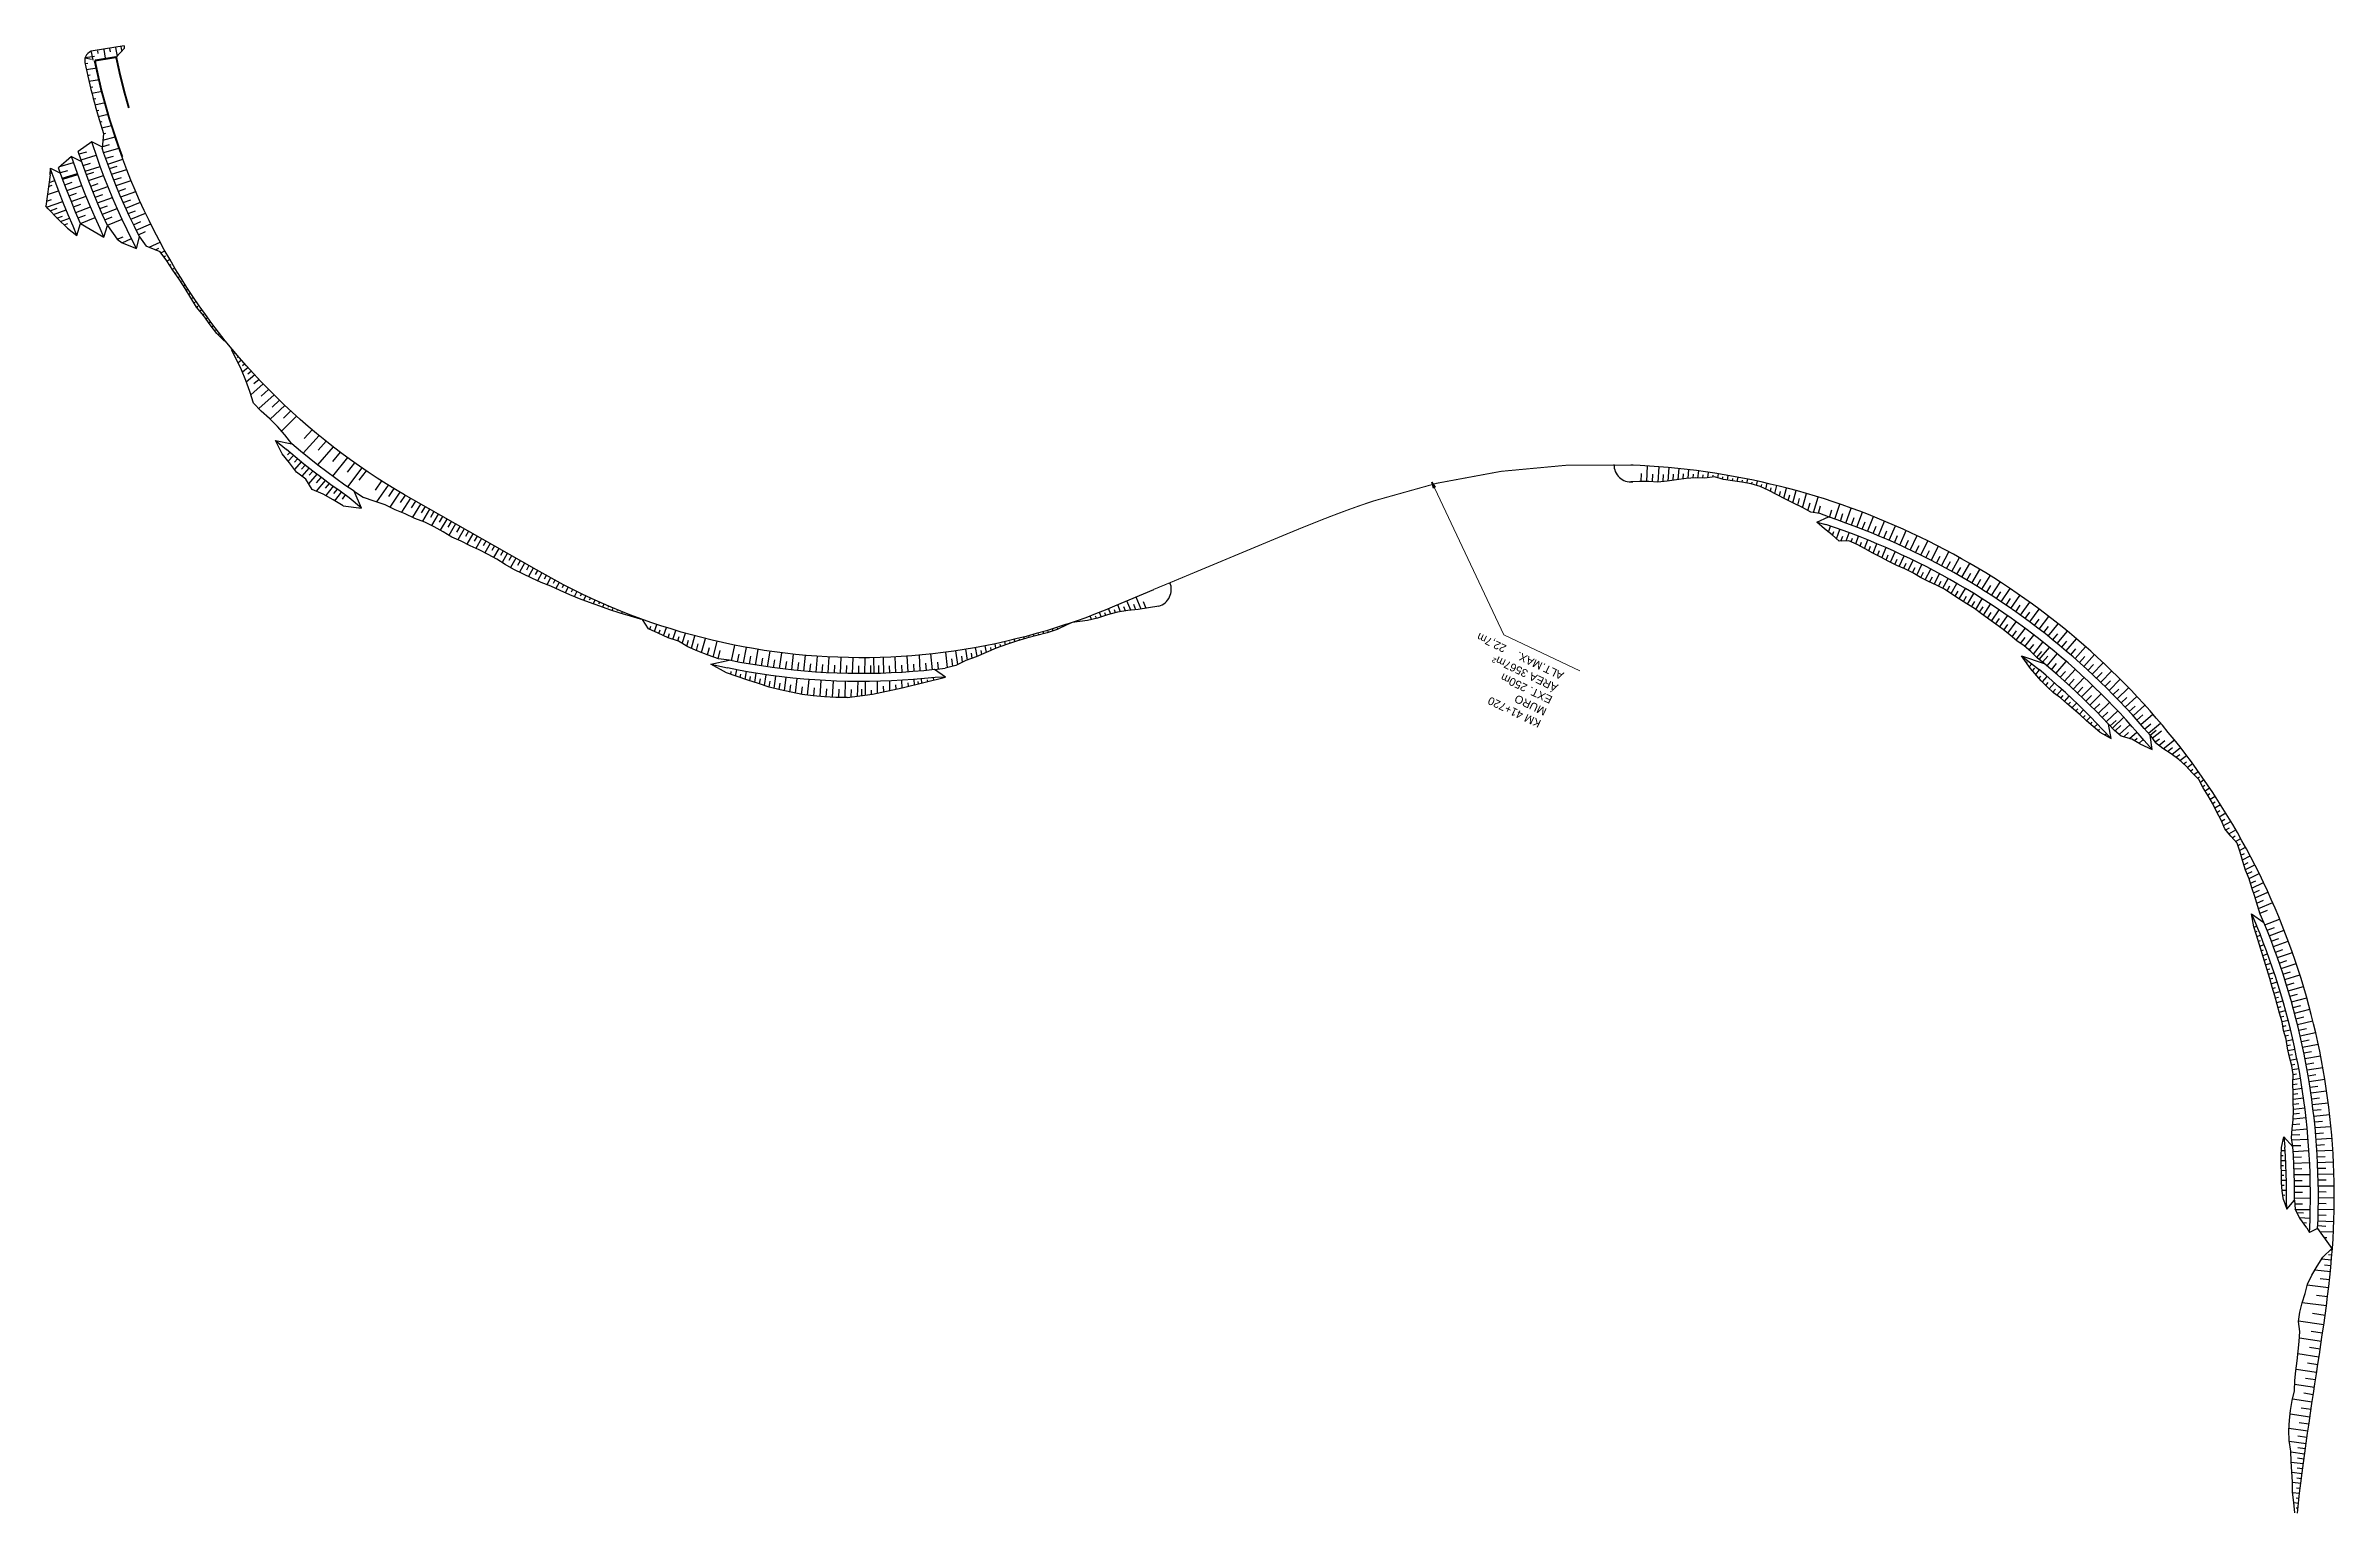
# Model space of a CAD drawing. Header units: metres. Extents: x 288738 to 324331, y 7399322 to 7465117.
# Drawn here: x 319504 to 320657, y 7425651 to 7426390 of the extents above; entities that cross this region are included whole.
import ezdxf

# ---------------------------------------------------------------- set-up
doc = ezdxf.new("R2010")
doc.units = ezdxf.units.M
doc.header["$LTSCALE"] = 10
for name, color, linetype in [('F-HZ-ATERRO-TALUDE', 110, 'Continuous'), ('F-HZ-MUROS', 210, 'Continuous'), ('F-HZ-PIANO-CORTE', 10, 'Continuous'), ('F-HZ-TALUDE', 2, 'Continuous'), ('U-HZ-CORREDOR', 1, 'Continuous')]:
    doc.layers.add(name, color=color, linetype=linetype)
doc.layers.add('U-HZ-MURO PROJETADO', color=130, linetype='Continuous', lineweight=0)
doc.layers.add('U-HZ-TEXTO-MUROS', color=2, linetype='Continuous', lineweight=0)
doc.styles.add('ARIAL', font='arial.ttf')
doc.styles.add('DIM', font='arial.ttf', dxfattribs={"width": 0.8})
doc.dimstyles.new('U-1_2000', dxfattribs={"dimscale": 2, "dimtxt": 1.5, "dimasz": 0.75, "dimexe": 0.75, "dimexo": 0.75, "dimgap": 0.25, "dimtad": 1, "dimzin": 4, "dimtxsty": 'DIM', "dimblk": 'ARCHTICK', "dimcen": 0.7, "dimdle": 0.75, "dimclrd": 256, "dimclre": 256, "dimclrt": 256, "dimaunit": 1, "dimadec": 3, "dimazin": 2, "dimtfac": 1, "dimtofl": 0, "dimtmove": 0, "dimatfit": 3, "dimldrblk": 'CLOSEDBLANK', "dimfxl": 0, "dimtolj": 1, "dimtzin": 0, "dimlwd": -1, "dimlwe": -1, "dimarcsym": 0})

msp = doc.modelspace()

# ---------------------------------------------------------------- texts
at = {"layer": 'U-HZ-TEXTO-MUROS', "linetype": 'Continuous', "lineweight": -3, "insert": (320269.154, 7426074.847), "char_height": 4, "width": 48.55935, "attachment_point": 7, "rotation": 154.635722, "style": 'ARIAL'}
msp.add_mtext('KM 41+720\\PMURO \\PEXT. 250m\\PÁREA 3567m²\\PALT.MAX.^I22,7m', dxfattribs=at)

# ---------------------------------------------------------------- blocks, each defined once
blk = doc.blocks.new('_ArchTick')
at = {"color": 0, "linetype": 'ByBlock', "const_width": 0.15}
blk.add_lwpolyline([(-0.5, -0.5), (0.5, 0.5)], dxfattribs=at)

# ---------------------------------------------------------------- linework, layer by layer
at = {"layer": 'F-HZ-ATERRO-TALUDE', "linetype": 'Continuous', "lineweight": -3}
for p, q in [((319599.035, 7426235.592), (319598.237, 7426234.987)), ((319600.648, 7426233.682), (319600.019, 7426233.197)), ((319602.283, 7426231.791), (319600.517, 7426230.409)), ((319605.59, 7426228.04), (319602.691, 7426225.7)), ((319603.928, 7426229.909), (319602.783, 7426228.998)), ((319608.953, 7426224.341), (319604.657, 7426220.76)), ((319607.266, 7426226.186), (319605.474, 7426224.715)), ((319613.238, 7426219.796), (319606.945, 7426214.341)), ((319611.086, 7426222.059), (319608.458, 7426219.825)), ((319618.663, 7426214.282), (319611.033, 7426207.341)), ((319615.928, 7426217.016), (319612.093, 7426213.611)), ((319621.379, 7426211.617), (319617.63, 7426208.125)), ((319624.122, 7426208.979), (319616.778, 7426201.975)), ((319630.033, 7426203.525), (319622.46, 7426195.933)), ((319627.06, 7426206.233), (319623.36, 7426202.615)), ((319641.384, 7426193.755), (319633.315, 7426184.874)), ((319637.927, 7426196.636), (319633.831, 7426192.252)), ((319644.878, 7426190.92), (319640.906, 7426186.423)), ((319626.568, 7426185.316), (319625.389, 7426184.058)), ((319628.475, 7426183.698), (319625.818, 7426180.823)), ((319630.397, 7426182.1), (319628.897, 7426180.452)), ((319632.33, 7426180.515), (319628.957, 7426176.754)), ((319634.271, 7426178.94), (319632.464, 7426176.894)), ((319636.231, 7426177.387), (319632.656, 7426173.279)), ((319648.412, 7426188.134), (319640.595, 7426179.029)), ((319655.603, 7426182.723), (319648.045, 7426173.403)), ((319651.99, 7426185.405), (319648.145, 7426180.798)), ((319659.252, 7426180.09), (319655.539, 7426175.377)), ((319662.935, 7426177.505), (319655.642, 7426167.976)), ((319640.176, 7426174.316), (319636.074, 7426169.459)), ((319638.191, 7426175.836), (319636.416, 7426173.765)), ((319642.252, 7426172.727), (319639.916, 7426169.918)), ((319644.349, 7426171.166), (319639.935, 7426165.771)), ((319646.359, 7426169.68), (319644.37, 7426167.212)), ((319648.383, 7426168.213), (319644.697, 7426163.569)), ((319650.418, 7426166.76), (319648.664, 7426164.516)), ((319664.997, 7426176.092), (319661.388, 7426171.299)), ((319672.853, 7426170.922), (319669.584, 7426166.306)), ((319676.135, 7426168.851), (319670.257, 7426160.33)), ((319679.042, 7426167.065), (319676.378, 7426163.114)), ((319652.46, 7426165.318), (319649.118, 7426160.976)), ((319654.518, 7426163.899), (319652.919, 7426161.789)), ((319681.971, 7426165.314), (319676.958, 7426157.721)), ((319684.668, 7426163.722), (319682.271, 7426160.023)), ((319687.387, 7426162.168), (319682.902, 7426155.122)), ((319689.926, 7426160.72), (319687.801, 7426157.331)), ((319692.467, 7426159.276), (319688.37, 7426152.647)), ((319694.755, 7426157.976), (319692.808, 7426154.787)), ((319697.043, 7426156.676), (319693.416, 7426150.669)), ((319699.217, 7426155.442), (319697.487, 7426152.547)), ((319701.391, 7426154.207), (319698.004, 7426148.491)), ((319703.564, 7426152.972), (319701.896, 7426150.133)), ((319705.738, 7426151.737), (319702.417, 7426146.043)), ((319707.92, 7426150.498), (319706.26, 7426147.634)), ((319710.101, 7426149.258), (319706.761, 7426143.461)), ((319712.275, 7426148.023), (319710.623, 7426145.142)), ((319714.449, 7426146.788), (319711.307, 7426141.29)), ((319716.622, 7426145.554), (319715.117, 7426142.912)), ((319718.796, 7426144.319), (319715.843, 7426139.125)), ((319720.97, 7426143.084), (319719.525, 7426140.541)), ((319723.143, 7426141.849), (319720.342, 7426136.917)), ((319725.317, 7426140.614), (319723.957, 7426138.219)), ((319727.491, 7426139.379), (319724.832, 7426134.699)), ((319729.665, 7426138.144), (319728.361, 7426135.849)), ((319731.838, 7426136.909), (319729.254, 7426132.36)), ((319734.012, 7426135.675), (319732.723, 7426133.405)), ((319736.186, 7426134.44), (319733.567, 7426129.83)), ((319738.36, 7426133.205), (319737.031, 7426130.866)), ((319740.533, 7426131.97), (319737.842, 7426127.233)), ((319742.707, 7426130.735), (319741.36, 7426128.362)), ((319744.881, 7426129.5), (319742.266, 7426124.886)), ((319747.054, 7426128.265), (319745.791, 7426126.03)), ((319749.228, 7426127.03), (319746.813, 7426122.742)), ((319751.402, 7426125.796), (319750.25, 7426123.741)), ((319753.577, 7426124.562), (319751.38, 7426120.623)), ((319755.754, 7426123.333), (319754.715, 7426121.457)), ((319757.942, 7426122.125), (319756.031, 7426118.649)), ((319760.133, 7426120.922), (319759.257, 7426119.314)), ((319762.341, 7426119.749), (319760.684, 7426116.681)), ((319764.55, 7426118.577), (319763.768, 7426117.116)), ((319766.776, 7426117.44), (319765.271, 7426114.593)), ((319769.002, 7426116.302), (319768.279, 7426114.917)), ((319771.246, 7426115.199), (319769.906, 7426112.6)), ((319773.49, 7426114.098), (319772.875, 7426112.887)), ((319775.749, 7426113.027), (319774.627, 7426110.785)), ((319778.011, 7426111.962), (319777.503, 7426110.931)), ((319780.285, 7426110.925), (319779.371, 7426109.035)), ((319782.564, 7426109.897), (319782.156, 7426109.038)), ((319784.853, 7426108.892), (319784.124, 7426107.325)), ((319787.149, 7426107.902), (319786.823, 7426107.187)), ((319789.452, 7426106.929), (319788.879, 7426105.646)), ((319791.763, 7426105.977), (319791.518, 7426105.416)), ((319794.08, 7426105.036), (319793.675, 7426104.092)), ((319796.407, 7426104.123), (319796.254, 7426103.758)), ((319798.736, 7426103.215), (319798.521, 7426102.69)), ((319801.078, 7426102.34), (319801.002, 7426102.151)), ((320654.712, 7425772.499), (320646.938, 7425773.332)), ((320655.26, 7425778.337), (320650.262, 7425778.818)), ((320654.998, 7425775.417), (320651.798, 7425775.743)), ((320655.467, 7425780.829), (320653.843, 7425780.977)), ((320655.661, 7425783.321), (320654.604, 7425783.412)), ((320653.832, 7425764.366), (320643.003, 7425765.671)), ((320654.288, 7425768.431), (320649.524, 7425768.974)), ((320652.702, 7425755.263), (320640.577, 7425756.872)), ((320652.056, 7425750.474), (320645.721, 7425751.348)), ((320653.283, 7425759.813), (320647.643, 7425760.529)), ((320651.385, 7425745.687), (320638.625, 7425747.504)), ((320650.172, 7425737.401), (320639.127, 7425739.038)), ((320650.784, 7425741.543), (320644.995, 7425742.386)), ((320648.972, 7425729.44), (320638.359, 7425731.048)), ((320649.575, 7425733.42), (320644.179, 7425734.23)), ((320646.652, 7425714.206), (320636.692, 7425715.721)), ((320647.789, 7425721.676), (320637.438, 7425723.255)), ((320647.22, 7425717.941), (320642.103, 7425718.721)), ((320648.382, 7425725.558), (320643.14, 7425726.356)), ((320645.521, 7425706.741), (320635.567, 7425708.239)), ((320646.086, 7425710.474), (320641.264, 7425711.204)), ((320643.359, 7425692.095), (320633.808, 7425693.471)), ((320644.405, 7425699.255), (320634.422, 7425700.73)), ((320643.878, 7425695.676), (320638.953, 7425696.395)), ((320644.961, 7425702.999), (320639.947, 7425703.747)), ((320642.455, 7425685.75), (320633.992, 7425686.936)), ((320641.738, 7425680.565), (320634.823, 7425681.508)), ((320642.095, 7425683.158), (320638.273, 7425683.686)), ((320642.905, 7425688.923), (320638.366, 7425689.568)), ((320641.072, 7425675.61), (320634.969, 7425676.416)), ((320640.427, 7425670.652), (320635.368, 7425671.297)), ((320640.748, 7425673.131), (320637.961, 7425673.493)), ((320641.404, 7425678.088), (320638.143, 7425678.526)), ((320639.805, 7425665.69), (320635.633, 7425666.202)), ((320639.209, 7425660.726), (320635.663, 7425661.141)), ((320638.925, 7425658.242), (320637.479, 7425658.407)), ((320639.506, 7425663.208), (320637.569, 7425663.44)), ((320640.115, 7425668.171), (320637.812, 7425668.459)), ((320638.641, 7425655.758), (320636.397, 7425656.008)), ((320638.372, 7425653.273), (320637.502, 7425653.367))]:
    msp.add_line(p, q, dxfattribs=at)
at = {"layer": 'F-HZ-MUROS', "const_width": 0.5}
msp.add_lwpolyline([(320061.881, 7426116.278, 0.00103874), (320067.602, 7426118.629, 0.00056338), (320071.317, 7426120.17, 0.00028169), (320078.711, 7426123.252), (320087.21, 7426126.8), (320117.91, 7426139.614, -0.00026144), (320125.281, 7426142.686, -0.00052287), (320128.949, 7426144.208, -0.00104568), (320135.061, 7426146.722, -0.001307), (320139.937, 7426148.701, -0.00182912), (320145.789, 7426151.033, -0.00208972), (320150.902, 7426153.024, -0.00260905), (320156.644, 7426155.199, -0.00286734), (320161.866, 7426157.111, -0.00337938), (320167.555, 7426159.114, -0.00363236), (320172.849, 7426160.895, -0.09024689), (320302.547, 7426178.911, -0.09024689)], format="xyb", dxfattribs=at)
at = {"layer": 'F-HZ-PIANO-CORTE'}
for p, q in [((319523.52, 7426384.315), (319528.227, 7426384.976)), ((319523.461, 7426381.231), (319524.831, 7426381.437)), ((319524.079, 7426378.246), (319529.389, 7426379.09)), ((319524.726, 7426375.266), (319526.054, 7426375.489)), ((319525.403, 7426372.293), (319530.658, 7426373.226)), ((319526.109, 7426369.327), (319527.391, 7426369.566)), ((319526.843, 7426366.368), (319532.035, 7426367.387)), ((319527.607, 7426363.416), (319528.839, 7426363.669)), ((319528.4, 7426360.472), (319533.519, 7426361.573)), ((319529.221, 7426357.536), (319530.395, 7426357.8)), ((319530.071, 7426354.609), (319535.11, 7426355.788)), ((319530.95, 7426351.69), (319532.059, 7426351.96)), ((319531.858, 7426348.78), (319536.806, 7426350.034)), ((319531.857, 7426339.29), (319535.706, 7426340.377)), ((319532.455, 7426342.633), (319538.609, 7426344.311)), ((319532.771, 7426345.874), (319533.829, 7426346.152)), ((319532.837, 7426336.378), (319540.516, 7426338.622)), ((319510.77, 7426329.324), (319517.662, 7426331.35)), ((319510.984, 7426326.264), (319514.812, 7426327.424)), ((319520.415, 7426335.711), (319524.264, 7426336.802)), ((319521.39, 7426332.799), (319529.067, 7426335.049)), ((319522.411, 7426329.904), (319526.24, 7426331.062)), ((319523.436, 7426327.01), (319531.072, 7426329.394)), ((319533.86, 7426333.481), (319537.689, 7426334.638)), ((319534.89, 7426330.586), (319542.527, 7426332.97)), ((319535.75, 7426328.295), (319539.56, 7426329.515)), ((319536.83, 7426325.418), (319544.426, 7426327.927)), ((319504.439, 7426315.168), (319510.097, 7426317.029)), ((319505.016, 7426319.359), (319506.93, 7426319.967)), ((319505.289, 7426321.345), (319508.162, 7426322.242)), ((319505.843, 7426325.959), (319506.759, 7426326.233)), ((319511.981, 7426323.434), (319519.617, 7426325.818)), ((319512.154, 7426322.968), (319519.787, 7426325.362)), ((319513.199, 7426320.156), (319517.006, 7426321.385)), ((319514.25, 7426317.346), (319521.843, 7426319.867)), ((319515.344, 7426314.552), (319519.129, 7426315.844)), ((319524.088, 7426325.264), (319527.899, 7426326.476)), ((319525.162, 7426322.388), (319532.764, 7426324.879)), ((319526.269, 7426319.525), (319530.059, 7426320.804)), ((319527.392, 7426316.667), (319534.949, 7426319.292)), ((319537.955, 7426322.559), (319541.742, 7426323.848)), ((319539.088, 7426319.703), (319546.638, 7426322.349)), ((319540.266, 7426316.865), (319544.028, 7426318.222)), ((319541.454, 7426314.031), (319548.954, 7426316.815)), ((319503.996, 7426311.943), (319506.496, 7426312.787)), ((319504.067, 7426308.882), (319512.172, 7426311.689)), ((319505.802, 7426307.046), (319509.407, 7426308.32)), ((319507.539, 7426305.213), (319513.874, 7426307.495)), ((319509.258, 7426303.398), (319511.995, 7426304.403)), ((319516.441, 7426311.76), (319523.99, 7426314.407)), ((319517.582, 7426308.986), (319521.345, 7426310.34)), ((319518.725, 7426306.212), (319526.229, 7426308.983)), ((319519.913, 7426303.458), (319523.654, 7426304.874)), ((319528.552, 7426313.825), (319532.319, 7426315.17)), ((319529.724, 7426310.987), (319537.234, 7426313.744)), ((319530.936, 7426308.166), (319534.679, 7426309.578)), ((319532.157, 7426305.349), (319539.617, 7426308.238)), ((319533.421, 7426302.551), (319537.138, 7426304.028)), ((319542.68, 7426311.214), (319546.418, 7426312.64)), ((319543.924, 7426308.404), (319551.372, 7426311.324)), ((319545.198, 7426305.608), (319548.909, 7426307.102)), ((319546.497, 7426302.823), (319553.89, 7426305.878)), ((319511.048, 7426301.653), (319515.605, 7426303.359)), ((319512.858, 7426299.929), (319514.672, 7426300.621)), ((319521.102, 7426300.703), (319528.559, 7426303.599)), ((319534.689, 7426299.755), (319542.098, 7426302.774)), ((319539.659, 7426292.666), (319542.679, 7426293.984)), ((319542.094, 7426290.963), (319546.812, 7426293.063)), ((319547.819, 7426300.049), (319551.502, 7426301.61)), ((319549.172, 7426297.29), (319556.508, 7426300.48)), ((319550.313, 7426294.997), (319553.969, 7426296.62)), ((319555.762, 7426288.68), (319561.254, 7426291.277)), ((319558.912, 7426287.375), (319560.679, 7426288.227)), ((319561.647, 7426285.904), (319563.649, 7426286.888)), ((319563.195, 7426283.867), (319564.037, 7426284.289)), ((319564.736, 7426281.833), (319566.11, 7426282.535)), ((319566.103, 7426279.717), (319566.74, 7426280.048)), ((319567.469, 7426277.602), (319568.644, 7426278.225)), ((319568.847, 7426275.497), (319569.394, 7426275.792)), ((319570.228, 7426273.396), (319571.244, 7426273.954)), ((319571.61, 7426271.298), (319572.09, 7426271.566)), ((319572.994, 7426269.202), (319573.908, 7426269.723)), ((319574.358, 7426267.097), (319574.81, 7426267.359)), ((319575.693, 7426264.976), (319576.637, 7426265.534)), ((319577.019, 7426262.849), (319577.518, 7426263.15)), ((319578.302, 7426260.697), (319579.429, 7426261.386)), ((319579.586, 7426258.542), (319580.213, 7426258.932)), ((319581.204, 7426256.598), (319582.284, 7426257.282)), ((319582.835, 7426254.666), (319583.282, 7426254.954)), ((319584.323, 7426252.647), (319585.201, 7426253.221)), ((319585.765, 7426250.596), (319586.223, 7426250.901)), ((319587.251, 7426248.577), (319588.179, 7426249.205)), ((319588.774, 7426246.583), (319589.234, 7426246.899)), ((319590.395, 7426244.659), (319591.219, 7426245.235)), ((319592.202, 7426242.871), (319592.484, 7426243.071)), ((320310.32, 7426170.633), (320310.714, 7426178.492)), ((320315.985, 7426170.382), (320316.496, 7426178.093)), ((320321.061, 7426170.834), (320321.61, 7426177.657)), ((320326.062, 7426171.608), (320326.586, 7426177.165)), ((320307.432, 7426170.669), (320307.6, 7426174.666)), ((320313.153, 7426170.523), (320313.379, 7426174.411)), ((320318.519, 7426170.591), (320318.786, 7426174.234)), ((320323.557, 7426171.223), (320323.828, 7426174.319)), ((320328.574, 7426171.984), (320328.823, 7426174.438)), ((320331.083, 7426172.252), (320331.555, 7426176.606)), ((320333.582, 7426172.358), (320333.809, 7426174.329)), ((320336.077, 7426172.397), (320336.515, 7426175.98)), ((320338.569, 7426172.37), (320338.781, 7426174.006)), ((320341.093, 7426172.546), (320341.467, 7426175.286)), ((320343.643, 7426172.85), (320343.791, 7426173.884)), ((320346.095, 7426172.442), (320346.409, 7426174.526)), ((320348.504, 7426171.762), (320348.69, 7426172.944)), ((320350.951, 7426171.335), (320351.34, 7426173.699)), ((320353.406, 7426170.96), (320353.604, 7426172.114)), ((320355.867, 7426170.614), (320356.259, 7426172.806)), ((320358.33, 7426170.266), (320358.523, 7426171.303)), ((320360.784, 7426169.865), (320361.166, 7426171.846)), ((320363.229, 7426169.413), (320363.422, 7426170.38)), ((320365.617, 7426168.688), (320366.059, 7426170.82)), ((320367.983, 7426167.868), (320368.242, 7426169.076)), ((320370.286, 7426166.787), (320370.939, 7426169.728)), ((320372.576, 7426165.682), (320372.975, 7426167.42)), ((320374.849, 7426164.535), (320375.803, 7426168.569)), ((320377.108, 7426163.369), (320377.668, 7426165.667)), ((320379.354, 7426162.181), (320380.65, 7426167.346)), ((320383.861, 7426159.961), (320385.481, 7426166.057)), ((320381.606, 7426161.051), (320382.337, 7426163.879)), ((320386.342, 7426158.708), (320387.246, 7426162.009)), ((320388.809, 7426157.44), (320390.817, 7426164.553)), ((320391.492, 7426155.992), (320392.613, 7426159.839)), ((320394.31, 7426155.031), (320396.644, 7426162.801)), ((320396.759, 7426154.682), (320397.895, 7426158.37)), ((320402.296, 7426152.586), (320403.537, 7426156.389)), ((320405.074, 7426151.642), (320407.619, 7426159.226)), ((320407.844, 7426150.677), (320409.148, 7426154.458)), ((320410.609, 7426149.696), (320413.28, 7426157.237)), ((320416.108, 7426147.651), (320418.903, 7426155.146)), ((320401.885, 7426145.149), (320402.887, 7426148.161)), ((320403.944, 7426143.51), (320404.598, 7426145.431)), ((320405.938, 7426141.722), (320407.609, 7426146.517)), ((320408.143, 7426140.569), (320409.052, 7426143.121)), ((320410.808, 7426140.695), (320412.307, 7426144.807)), ((320413.361, 7426148.682), (320414.728, 7426152.441)), ((320415.549, 7426139.272), (320416.982, 7426143.032)), ((320418.847, 7426146.601), (320420.276, 7426150.337)), ((320421.575, 7426145.52), (320424.494, 7426152.968)), ((320424.296, 7426144.425), (320425.786, 7426148.137)), ((320427.007, 7426143.305), (320430.05, 7426150.704)), ((320429.708, 7426142.16), (320431.26, 7426145.847)), ((320432.403, 7426141), (320435.568, 7426148.348)), ((320435.085, 7426139.812), (320436.698, 7426143.472)), ((320437.758, 7426138.603), (320441.044, 7426145.897)), ((320443.075, 7426136.123), (320446.482, 7426143.361)), ((320413.281, 7426140.26), (320413.964, 7426142.094)), ((320417.761, 7426138.14), (320418.535, 7426140.129)), ((320419.942, 7426136.943), (320421.631, 7426141.193)), ((320422.115, 7426135.735), (320423.029, 7426137.989)), ((320424.284, 7426134.529), (320426.254, 7426139.288)), ((320426.48, 7426133.398), (320427.516, 7426135.851)), ((320428.669, 7426132.257), (320430.848, 7426137.314)), ((320430.836, 7426131.073), (320431.985, 7426133.687)), ((320433.018, 7426129.927), (320435.414, 7426135.277)), ((320435.226, 7426128.845), (320436.456, 7426131.54)), ((320437.472, 7426127.848), (320439.951, 7426133.177)), ((320440.424, 7426137.38), (320442.097, 7426141.013)), ((320441.972, 7426125.862), (320444.459, 7426131.014)), ((320445.718, 7426134.851), (320447.452, 7426138.456)), ((320448.353, 7426133.56), (320451.879, 7426140.741)), ((320450.972, 7426132.24), (320452.765, 7426135.816)), ((320453.585, 7426130.906), (320457.23, 7426138.027)), ((320456.186, 7426129.549), (320458.038, 7426133.094)), ((320458.773, 7426128.167), (320462.536, 7426135.227)), ((320463.918, 7426125.348), (320467.798, 7426132.344)), ((320439.752, 7426126.919), (320440.981, 7426129.512)), ((320444.169, 7426124.757), (320445.437, 7426127.336)), ((320446.281, 7426123.484), (320448.936, 7426128.788)), ((320448.388, 7426122.206), (320449.777, 7426124.931)), ((320450.577, 7426121.09), (320453.382, 7426126.5)), ((320452.778, 7426119.998), (320454.186, 7426122.667)), ((320455.019, 7426118.979), (320457.796, 7426124.151)), ((320457.247, 7426117.929), (320458.618, 7426120.441)), ((320459.454, 7426116.84), (320462.176, 7426121.74)), ((320461.354, 7426126.772), (320463.264, 7426130.286)), ((320463.6, 7426114.18), (320466.523, 7426119.269)), ((320466.473, 7426123.905), (320468.442, 7426127.387)), ((320469.019, 7426122.449), (320473.015, 7426129.38)), ((320471.547, 7426120.96), (320473.573, 7426124.409)), ((320474.066, 7426119.457), (320478.176, 7426126.321)), ((320476.575, 7426117.936), (320478.658, 7426121.351)), ((320479.066, 7426116.388), (320483.289, 7426123.182)), ((320484.018, 7426113.241), (320488.353, 7426119.964)), ((320045.155, 7426105.027), (320043.742, 7426108.547)), ((320050.261, 7426105.808), (320048.356, 7426110.473)), ((320052.877, 7426106.05), (320051.77, 7426108.743)), ((320055.475, 7426106.339), (320052.971, 7426112.399)), ((320058.056, 7426106.667), (320056.667, 7426110.014)), ((320461.562, 7426115.569), (320462.957, 7426118.04)), ((320465.646, 7426112.809), (320467.163, 7426115.408)), ((320467.693, 7426111.445), (320470.834, 7426116.737)), ((320469.79, 7426110.166), (320471.382, 7426112.804)), ((320471.887, 7426108.887), (320475.108, 7426114.143)), ((320473.961, 7426107.572), (320475.595, 7426110.196)), ((320476.006, 7426106.211), (320479.345, 7426111.488)), ((320479.961, 7426103.288), (320483.544, 7426108.774)), ((320481.549, 7426114.826), (320483.689, 7426118.205)), ((320486.472, 7426111.634), (320488.668, 7426114.977)), ((320488.917, 7426110.013), (320493.364, 7426116.664)), ((320491.345, 7426108.366), (320493.595, 7426111.673)), ((320493.76, 7426106.701), (320498.316, 7426113.277)), ((320496.166, 7426105.023), (320498.471, 7426108.292)), ((320498.551, 7426103.315), (320503.215, 7426109.814)), ((319807.959, 7426096.088), (319808.576, 7426097.759)), ((319810.275, 7426095.059), (319811.561, 7426098.632)), ((319814.895, 7426092.934), (319816.315, 7426097.083)), ((320011.243, 7426095.39), (320010.921, 7426096.436)), ((320013.617, 7426096.203), (320013.463, 7426096.691)), ((320015.895, 7426097.307), (320015.685, 7426097.954)), ((320030.513, 7426101.098), (320029.829, 7426102.944)), ((320032.969, 7426101.701), (320032.567, 7426102.767)), ((320035.384, 7426102.415), (320034.491, 7426104.751)), ((320037.787, 7426103.165), (320037.3, 7426104.422)), ((320040.217, 7426103.848), (320039.126, 7426106.627)), ((320042.66, 7426104.5), (320042.047, 7426106.043)), ((320047.683, 7426105.476), (320046.866, 7426107.493)), ((320477.982, 7426104.744), (320479.715, 7426107.441)), ((320481.979, 7426101.817), (320483.822, 7426104.595)), ((320483.986, 7426100.335), (320487.774, 7426105.955)), ((320486.032, 7426098.815), (320487.977, 7426101.656)), ((320488.099, 7426097.33), (320492.055, 7426103.014)), ((320490.208, 7426095.794), (320492.221, 7426098.64)), ((320492.256, 7426094.173), (320496.398, 7426099.936)), ((320496.464, 7426090.665), (320500.905, 7426096.641)), ((320500.926, 7426101.593), (320503.285, 7426104.823)), ((320503.288, 7426099.854), (320508.06, 7426106.274)), ((320505.631, 7426098.089), (320508.044, 7426101.279)), ((320507.965, 7426096.311), (320512.843, 7426102.652)), ((320510.282, 7426094.512), (320512.748, 7426097.662)), ((320512.583, 7426092.693), (320517.566, 7426098.951)), ((319812.592, 7426094.021), (319813.262, 7426095.931)), ((319817.206, 7426091.851), (319817.952, 7426094.088)), ((319819.629, 7426091.099), (319821.092, 7426095.607)), ((319822.052, 7426090.348), (319822.769, 7426092.618)), ((319824.319, 7426089.087), (319825.891, 7426094.204)), ((319826.571, 7426087.746), (319827.434, 7426090.636)), ((319828.905, 7426086.647), (319830.711, 7426092.875)), ((319831.491, 7426085.543), (319832.421, 7426088.86)), ((319834.093, 7426084.477), (319836.002, 7426091.509)), ((319837.01, 7426083.304), (319837.985, 7426087.041)), ((319839.953, 7426082.207), (319841.929, 7426090.09)), ((319842.375, 7426081.313), (319843.37, 7426085.422)), ((319849.089, 7426080.365), (319850.81, 7426088.177)), ((319855.132, 7426079.212), (319856.704, 7426087.055)), ((319861.195, 7426078.169), (319862.617, 7426086.042)), ((319867.275, 7426077.238), (319868.548, 7426085.136)), ((319958.002, 7426076.866), (319957.047, 7426084.623)), ((319963.184, 7426078.451), (319962.218, 7426085.346)), ((319968.005, 7426080.7), (319967.158, 7426086.114)), ((319972.846, 7426082.56), (319972.087, 7426086.958)), ((319975.242, 7426083.561), (319974.893, 7426085.489)), ((319977.629, 7426084.561), (319977.001, 7426087.877)), ((319979.998, 7426085.607), (319979.724, 7426086.991)), ((319982.359, 7426086.649), (319981.901, 7426088.874)), ((319984.756, 7426087.48), (319984.549, 7426088.445)), ((319987.152, 7426088.294), (319986.784, 7426089.949)), ((319989.544, 7426089.108), (319989.381, 7426089.814)), ((319991.932, 7426089.921), (319991.65, 7426091.098)), ((319994.331, 7426090.671), (319994.203, 7426091.187)), ((319996.736, 7426091.392), (319996.498, 7426092.321)), ((319999.152, 7426092.064), (319999.033, 7426092.513)), ((320001.579, 7426092.697), (320001.327, 7426093.619)), ((320004.005, 7426093.331), (320003.869, 7426093.812)), ((320006.432, 7426093.967), (320006.135, 7426094.99)), ((320008.85, 7426094.637), (320008.691, 7426095.168)), ((320494.375, 7426092.438), (320496.516, 7426095.367)), ((320498.643, 7426089.042), (320500.883, 7426092.007)), ((320500.823, 7426087.421), (320505.333, 7426093.291)), ((320503.023, 7426085.647), (320505.318, 7426088.584)), ((320505.089, 7426083.707), (320509.879, 7426089.733)), ((320506.805, 7426081.939), (320509.319, 7426085.057)), ((320508.062, 7426080.888), (320513.205, 7426087.016)), ((320514.874, 7426090.86), (320517.391, 7426093.969)), ((320517.144, 7426089.003), (320522.23, 7426095.178)), ((320519.401, 7426087.129), (320521.97, 7426090.195)), ((320521.648, 7426085.242), (320526.836, 7426091.332)), ((320523.87, 7426083.327), (320526.489, 7426086.351)), ((320526.082, 7426081.4), (320531.37, 7426087.403)), ((319848.726, 7426073.421), (319849.032, 7426074.831)), ((319851.131, 7426072.601), (319851.791, 7426075.761)), ((319852.108, 7426079.774), (319852.931, 7426083.688)), ((319853.547, 7426071.809), (319853.898, 7426073.558)), ((319855.97, 7426071.03), (319856.71, 7426074.867)), ((319858.16, 7426078.671), (319858.909, 7426082.6)), ((319860.827, 7426069.441), (319861.642, 7426074.046)), ((319864.231, 7426077.679), (319864.905, 7426081.622)), ((319865.707, 7426067.854), (319866.586, 7426073.297)), ((319870.321, 7426076.808), (319870.92, 7426080.763)), ((319873.372, 7426076.417), (319874.495, 7426084.338)), ((319876.426, 7426076.049), (319876.95, 7426080.015)), ((319879.483, 7426075.708), (319880.455, 7426083.649)), ((319882.544, 7426075.401), (319882.992, 7426079.376)), ((319885.607, 7426075.111), (319886.426, 7426083.069)), ((319888.673, 7426074.865), (319889.045, 7426078.848)), ((319891.74, 7426074.631), (319892.408, 7426082.603)), ((319894.811, 7426074.441), (319895.107, 7426078.43)), ((319897.882, 7426074.269), (319898.398, 7426082.252)), ((319900.955, 7426074.129), (319901.175, 7426078.123)), ((319904.029, 7426074.018), (319904.392, 7426082.01)), ((319907.104, 7426073.929), (319907.247, 7426077.927)), ((319910.18, 7426073.88), (319910.391, 7426081.877)), ((319913.256, 7426073.842), (319913.323, 7426077.842)), ((319916.331, 7426073.793), (319916.542, 7426081.79)), ((319919.408, 7426073.878), (319919.399, 7426077.878)), ((319920.994, 7426073.91), (319920.9, 7426081.91)), ((319923.376, 7426073.959), (319923.33, 7426077.958)), ((319925.861, 7426074.037), (319925.693, 7426082.036)), ((319928.931, 7426074.15), (319928.821, 7426077.782)), ((319932, 7426074.302), (319931.68, 7426082.296)), ((319935.068, 7426074.465), (319934.888, 7426078.104)), ((319938.134, 7426074.679), (319937.661, 7426082.665)), ((319941.198, 7426074.904), (319940.949, 7426078.538)), ((319944.267, 7426075.168), (319943.795, 7426083.157)), ((319947.319, 7426075.454), (319946.999, 7426079.093)), ((319950.376, 7426075.768), (319949.599, 7426083.73)), ((319953.421, 7426076.128), (319953.108, 7426079.692)), ((319960.611, 7426077.545), (319960.123, 7426081.26)), ((319965.595, 7426079.614), (319965.142, 7426082.669)), ((319970.431, 7426081.624), (319970.027, 7426084.078)), ((320500.028, 7426081.368), (320500.338, 7426081.74)), ((320501.521, 7426079.283), (320501.933, 7426079.771)), ((320503.009, 7426077.207), (320504.276, 7426078.687)), ((320504.6, 7426075.264), (320505.727, 7426076.559)), ((320506.261, 7426073.408), (320508.151, 7426075.683)), ((320509.731, 7426079.629), (320512.328, 7426082.67)), ((320511.951, 7426077.715), (320517.094, 7426083.843)), ((320514.193, 7426075.826), (320516.79, 7426078.868)), ((320516.413, 7426073.913), (320521.661, 7426079.951)), ((320518.618, 7426071.982), (320521.268, 7426074.978)), ((320520.812, 7426070.037), (320526.162, 7426075.985)), ((320528.279, 7426079.457), (320530.948, 7426082.437)), ((320530.456, 7426077.49), (320535.843, 7426083.404)), ((320532.621, 7426075.511), (320535.339, 7426078.446)), ((320534.768, 7426073.513), (320540.253, 7426079.336)), ((320536.898, 7426071.494), (320539.664, 7426074.384)), ((320539.016, 7426069.465), (320544.596, 7426075.197)), ((319858.397, 7426070.241), (319858.785, 7426072.343)), ((319863.263, 7426068.643), (319863.687, 7426071.149)), ((319868.158, 7426067.066), (319868.609, 7426070.002)), ((319870.637, 7426066.424), (319871.539, 7426072.62)), ((319873.199, 7426065.76), (319873.648, 7426069.026)), ((319875.777, 7426065.177), (319876.661, 7426071.999)), ((319878.592, 7426064.559), (319879.023, 7426068.123)), ((319881.415, 7426063.965), (319882.25, 7426071.412)), ((319884.428, 7426063.34), (319884.829, 7426067.234)), ((319887.468, 7426062.943), (319888.213, 7426070.89)), ((319890.593, 7426062.571), (319890.934, 7426066.612)), ((319893.728, 7426062.299), (319894.338, 7426070.463)), ((319896.895, 7426062.056), (319897.163, 7426066.171)), ((319900.067, 7426061.896), (319900.526, 7426070.145)), ((319903.194, 7426061.813), (319903.385, 7426065.922)), ((319906.324, 7426061.811), (319906.624, 7426069.942)), ((319909.468, 7426062.079), (319909.642, 7426065.838)), ((319912.609, 7426062.48), (319912.882, 7426069.858)), ((319914.778, 7426062.757), (319914.828, 7426066.007)), ((319916.58, 7426062.987), (319916.624, 7426069.856)), ((319919.602, 7426063.373), (319919.599, 7426065.439)), ((319922.722, 7426064.007), (319922.652, 7426069.944)), ((319922.723, 7426064.007), (319922.662, 7426069.567)), ((319925.86, 7426064.696), (319925.803, 7426067.51)), ((319928.986, 7426065.382), (319928.844, 7426070.145)), ((319932.054, 7426066.055), (319931.969, 7426068.24)), ((319935.112, 7426066.726), (319934.931, 7426070.453)), ((319938.257, 7426067.485), (319938.191, 7426069.177)), ((319941.303, 7426068.221), (319941.174, 7426070.887)), ((319943.33, 7426068.711), (319943.243, 7426069.943)), ((319945.056, 7426069.128), (319944.891, 7426071.207)), ((319948.037, 7426069.849), (319947.966, 7426070.659)), ((319951.005, 7426070.566), (319950.885, 7426071.799)), ((320507.929, 7426071.543), (320508.783, 7426072.555)), ((320509.618, 7426069.709), (320511.973, 7426072.459)), ((320511.352, 7426067.935), (320512.577, 7426069.343)), ((320513.111, 7426066.192), (320515.748, 7426069.181)), ((320514.884, 7426064.47), (320516.253, 7426065.997)), ((320516.858, 7426062.97), (320519.476, 7426065.849)), ((320518.861, 7426061.496), (320520.093, 7426062.832)), ((320520.716, 7426059.86), (320523.156, 7426062.464)), ((320522.983, 7426068.068), (320525.683, 7426071.018)), ((320525.139, 7426066.082), (320530.591, 7426071.937)), ((320527.283, 7426064.083), (320530.034, 7426066.987)), ((320529.403, 7426062.059), (320534.955, 7426067.819)), ((320531.509, 7426060.02), (320534.309, 7426062.876)), ((320533.602, 7426057.968), (320539.252, 7426063.632)), ((320541.111, 7426067.412), (320543.925, 7426070.254)), ((320543.191, 7426065.344), (320548.866, 7426070.982)), ((320545.26, 7426063.264), (320548.121, 7426066.06)), ((320547.303, 7426061.158), (320553.071, 7426066.702)), ((320549.334, 7426059.042), (320552.241, 7426061.789)), ((320551.349, 7426056.91), (320557.208, 7426062.357)), ((320522.588, 7426058.239), (320523.783, 7426059.496)), ((320524.495, 7426056.651), (320526.787, 7426059.027)), ((320526.402, 7426055.061), (320527.492, 7426056.174)), ((320528.311, 7426053.468), (320530.368, 7426055.538)), ((320530.1, 7426051.752), (320531.118, 7426052.761)), ((320531.862, 7426050.008), (320533.899, 7426051.998)), ((320535.67, 7426055.89), (320538.519, 7426058.698)), ((320537.724, 7426053.799), (320543.47, 7426059.365)), ((320539.765, 7426051.695), (320542.662, 7426054.453)), ((320541.779, 7426049.566), (320547.62, 7426055.032)), ((320543.82, 7426047.461), (320546.717, 7426050.22)), ((320544.861, 7426046.408), (320550.702, 7426051.875)), ((320553.341, 7426054.756), (320556.293, 7426057.455)), ((320555.321, 7426052.592), (320561.27, 7426057.941)), ((320557.281, 7426050.409), (320560.277, 7426053.059)), ((320559.221, 7426048.209), (320565.258, 7426053.458)), ((320533.781, 7426048.414), (320534.71, 7426049.309)), ((320535.692, 7426046.808), (320537.374, 7426048.402)), ((320537.578, 7426045.172), (320538.335, 7426045.879)), ((320541.129, 7426042.915), (320541.913, 7426043.649)), ((320546.243, 7426045.043), (320549.139, 7426047.654)), ((320548.305, 7426043.198), (320553.913, 7426048.173)), ((320550.579, 7426041.937), (320553.076, 7426044.12)), ((320553.471, 7426041.192), (320557.22, 7426044.423)), ((320555.965, 7426040.076), (320557.408, 7426041.302)), ((320558.186, 7426038.711), (320560.474, 7426040.626)), ((320561.15, 7426045.998), (320564.19, 7426048.598)), ((320563.053, 7426043.766), (320569.176, 7426048.915)), ((320563.865, 7426042.813), (320566.948, 7426045.289)), ((320564.925, 7426041.314), (320569.584, 7426044.997)), ((320566.338, 7426039.298), (320568.593, 7426041.056)), ((320568.237, 7426037.658), (320571.319, 7426040.133)), ((320570.405, 7426035.967), (320576.119, 7426040.484)), ((320572.59, 7426034.564), (320575.129, 7426036.542)), ((320574.772, 7426033.144), (320579.21, 7426036.554)), ((320576.892, 7426031.662), (320578.812, 7426033.116)), ((320578.929, 7426030.105), (320582.248, 7426032.583)), ((320580.734, 7426028.365), (320582.24, 7426029.472)), ((320582.5, 7426026.589), (320585.232, 7426028.571)), ((320584.201, 7426024.761), (320585.452, 7426025.655)), ((320585.965, 7426022.972), (320588.161, 7426024.519)), ((320587.793, 7426021.22), (320588.7, 7426021.849)), ((320589.216, 7426019.183), (320591.036, 7426020.428)), ((320590.378, 7426016.97), (320591.416, 7426017.67)), ((320591.614, 7426014.811), (320593.854, 7426016.298)), ((320592.877, 7426012.672), (320594.062, 7426013.447)), ((320594.125, 7426010.526), (320596.617, 7426012.131)), ((320595.37, 7426008.379), (320596.676, 7426009.208)), ((320596.459, 7426006.137), (320599.323, 7426007.926)), ((320597.544, 7426003.897), (320599.102, 7426004.856)), ((320598.741, 7426001.729), (320601.972, 7426003.686)), ((320599.902, 7425999.541), (320601.59, 7426000.548)), ((320600.885, 7425997.251), (320604.564, 7425999.41)), ((320602.027, 7425995.058), (320603.933, 7425996.159)), ((320603.581, 7425993.101), (320607.097, 7425995.099)), ((320605.202, 7425991.175), (320606.772, 7425992.053)), ((320606.927, 7425989.3), (320609.572, 7425990.755)), ((320608.178, 7425987.158), (320609.483, 7425987.864)), ((320608.948, 7425984.759), (320611.988, 7425986.377)), ((320609.679, 7425982.347), (320611.425, 7425983.261)), ((320610.385, 7425979.929), (320614.344, 7425981.968)), ((320611.132, 7425977.54), (320613.314, 7425978.645)), ((320611.894, 7425975.165), (320616.641, 7425977.527)), ((320612.839, 7425972.885), (320615.3, 7425974.088)), ((320613.822, 7425970.626), (320618.878, 7425973.055)), ((320614.472, 7425968.211), (320617.219, 7425969.508)), ((320615.108, 7425965.797), (320621.052, 7425968.552)), ((320615.982, 7425963.339), (320619.078, 7425964.746)), ((320616.836, 7425960.875), (320623.286, 7425963.75)), ((320617.706, 7425958.163), (320621.091, 7425959.64)), ((320618.557, 7425955.449), (320625.644, 7425958.474)), ((320616.2, 7425946.082), (320617.639, 7425946.659)), ((320619.281, 7425953.1), (320622.963, 7425954.641)), ((320621.724, 7425947.23), (320629.158, 7425950.186)), ((320616.964, 7425943.708), (320617.772, 7425944.026)), ((320617.717, 7425941.333), (320619.513, 7425942.024)), ((320618.444, 7425938.951), (320619.434, 7425939.323)), ((320619.179, 7425936.573), (320621.323, 7425937.363)), ((320622.829, 7425944.512), (320626.558, 7425945.959)), ((320623.903, 7425941.782), (320631.385, 7425944.615)), ((320624.963, 7425939.046), (320628.715, 7425940.432)), ((320625.997, 7425936.301), (320633.525, 7425939.01)), ((320627.007, 7425933.546), (320630.782, 7425934.87)), ((320619.924, 7425934.202), (320621.064, 7425934.613)), ((320620.647, 7425931.825), (320623.068, 7425932.677)), ((320621.356, 7425929.445), (320622.638, 7425929.886)), ((320622.106, 7425927.08), (320624.747, 7425927.968)), ((320622.868, 7425924.72), (320624.218, 7425925.164)), ((320623.6, 7425922.351), (320626.361, 7425923.236)), ((320628.002, 7425930.787), (320635.573, 7425933.371)), ((320628.965, 7425928.016), (320632.762, 7425929.276)), ((320629.91, 7425925.238), (320637.522, 7425927.696)), ((320630.838, 7425922.455), (320634.654, 7425923.652)), ((320624.315, 7425919.977), (320625.732, 7425920.42)), ((320624.924, 7425917.572), (320627.909, 7425918.481)), ((320625.57, 7425915.179), (320627.115, 7425915.638)), ((320626.308, 7425912.815), (320629.39, 7425913.706)), ((320631.731, 7425919.66), (320639.383, 7425921.992)), ((320632.609, 7425916.861), (320636.445, 7425917.996)), ((320633.466, 7425914.055), (320641.156, 7425916.26)), ((320634.293, 7425911.24), (320638.146, 7425912.311)), ((320627.014, 7425910.44), (320628.56, 7425910.876)), ((320627.684, 7425908.056), (320630.805, 7425908.91)), ((320628.334, 7425905.666), (320629.91, 7425906.085)), ((320628.973, 7425903.274), (320632.153, 7425904.096)), ((320629.673, 7425900.896), (320631.235, 7425901.288)), ((320635.104, 7425908.421), (320642.83, 7425910.499)), ((320635.888, 7425905.594), (320639.759, 7425906.601)), ((320636.648, 7425902.76), (320644.407, 7425904.71)), ((320637.393, 7425899.923), (320641.281, 7425900.866)), ((320630.387, 7425898.521), (320633.434, 7425899.263)), ((320630.808, 7425896.075), (320632.425, 7425896.456)), ((320631.259, 7425893.638), (320634.644, 7425894.411)), ((320631.97, 7425891.261), (320633.594, 7425891.619)), ((320632.561, 7425888.855), (320635.784, 7425889.543)), ((320638.104, 7425897.076), (320645.894, 7425898.898)), ((320638.797, 7425894.226), (320642.7, 7425895.104)), ((320639.472, 7425891.37), (320647.291, 7425893.062)), ((320640.113, 7425888.507), (320644.029, 7425889.321)), ((320632.875, 7425886.392), (320634.602, 7425886.747)), ((320633.3, 7425883.953), (320636.857, 7425884.66)), ((320633.852, 7425881.54), (320635.611, 7425881.876)), ((320634.507, 7425879.145), (320637.862, 7425879.762)), ((320640.738, 7425885.641), (320648.584, 7425887.204)), ((320641.339, 7425882.769), (320645.268, 7425883.518)), ((320641.912, 7425879.892), (320649.782, 7425881.325)), ((320642.469, 7425877.012), (320646.411, 7425877.696)), ((320635.221, 7425876.757), (320636.782, 7425877.033)), ((320635.645, 7425874.317), (320638.798, 7425874.85)), ((320635.835, 7425866.836), (320637.958, 7425867.148)), ((320635.912, 7425869.346), (320639.666, 7425869.926)), ((320635.997, 7425871.865), (320637.622, 7425872.128)), ((320642.996, 7425874.125), (320650.889, 7425875.428)), ((320643.501, 7425871.235), (320647.453, 7425871.854)), ((320643.99, 7425868.342), (320651.904, 7425869.515)), ((320644.443, 7425865.444), (320648.404, 7425865.997)), ((320635.904, 7425864.352), (320640.466, 7425864.991)), ((320635.961, 7425861.871), (320638.402, 7425862.195)), ((320635.99, 7425859.391), (320641.196, 7425860.044)), ((320636.057, 7425856.92), (320638.796, 7425857.244)), ((320636.166, 7425854.456), (320641.858, 7425855.088)), ((320644.879, 7425862.542), (320652.811, 7425863.584)), ((320645.294, 7425859.638), (320649.265, 7425860.126)), ((320645.678, 7425856.729), (320653.626, 7425857.639)), ((320646.046, 7425853.819), (320650.023, 7425854.241)), ((320635.475, 7425843.856), (320643.038, 7425844.464)), ((320635.783, 7425846.678), (320639.267, 7425846.986)), ((320636.061, 7425849.506), (320642.451, 7425850.124)), ((320636.15, 7425851.983), (320639.155, 7425852.295)), ((320646.386, 7425850.904), (320654.348, 7425851.683)), ((320646.7, 7425847.987), (320650.684, 7425848.344)), ((320646.999, 7425845.069), (320654.973, 7425845.716)), ((320629.91, 7425831.003), (320630.979, 7425831.05)), ((320629.982, 7425833.494), (320631.884, 7425833.591)), ((320635.229, 7425838.952), (320643.499, 7425839.216)), ((320635.23, 7425841.386), (320639.247, 7425841.68)), ((320635.815, 7425836.037), (320639.814, 7425836.131)), ((320635.924, 7425833.108), (320643.914, 7425833.499)), ((320647.265, 7425842.147), (320651.254, 7425842.438)), ((320647.51, 7425839.223), (320655.493, 7425839.739)), ((320647.738, 7425836.298), (320651.731, 7425836.523)), ((320647.93, 7425833.37), (320655.921, 7425833.754)), ((320629.949, 7425828.519), (320632.183, 7425828.6)), ((320630.002, 7425826.036), (320631.157, 7425826.07)), ((320630.046, 7425823.554), (320632.41, 7425823.605)), ((320630.085, 7425821.073), (320631.292, 7425821.09)), ((320636.105, 7425830.182), (320640.102, 7425830.343)), ((320636.258, 7425827.254), (320644.254, 7425827.509)), ((320636.384, 7425824.325), (320640.383, 7425824.418)), ((320636.493, 7425821.395), (320644.492, 7425821.514)), ((320648.107, 7425830.442), (320652.103, 7425830.601)), ((320648.259, 7425827.512), (320656.255, 7425827.764)), ((320648.382, 7425824.58), (320652.381, 7425824.673)), ((320648.489, 7425821.648), (320656.488, 7425821.769)), ((320630.112, 7425818.591), (320632.566, 7425818.608)), ((320630.241, 7425816.109), (320631.428, 7425816.109)), ((320630.451, 7425813.626), (320632.651, 7425813.608)), ((320630.726, 7425811.138), (320631.693, 7425811.123)), ((320636.571, 7425818.464), (320640.571, 7425818.49)), ((320636.624, 7425815.533), (320644.623, 7425815.515)), ((320636.659, 7425812.601), (320640.658, 7425812.559)), ((320636.661, 7425809.67), (320644.66, 7425809.516)), ((320648.566, 7425818.715), (320652.566, 7425818.742)), ((320648.62, 7425815.782), (320656.619, 7425815.77)), ((320648.658, 7425812.848), (320652.658, 7425812.809)), ((320648.659, 7425809.914), (320656.657, 7425809.771)), ((320636.74, 7425806.739), (320640.739, 7425806.764)), ((320637.119, 7425803.807), (320644.605, 7425803.79)), ((320637.86, 7425802.288), (320641.21, 7425802.152)), ((320639.086, 7425799.775), (320644.497, 7425799.517)), ((320640.873, 7425797.212), (320642.64, 7425797.115)), ((320648.453, 7425798.179), (320656.443, 7425797.773)), ((320648.538, 7425801.113), (320652.534, 7425800.942)), ((320648.607, 7425804.046), (320656.602, 7425803.771)), ((320648.643, 7425806.98), (320652.642, 7425806.875)), ((320648.359, 7425795.733), (320652.353, 7425795.504)), ((320649.384, 7425792.763), (320656.318, 7425792.524)), ((320651.553, 7425789.725), (320652.946, 7425789.666))]:
    msp.add_line(p, q, dxfattribs=at)
at = {"layer": 'F-HZ-TALUDE'}
msp.add_line((319516.66, 7426334.344), (319521.567, 7426331.866), dxfattribs=at)
msp.add_lwpolyline([(319543.342, 7426388.991, -0.001055), (319543.118, 7426390.192), (319527.463, 7426387.662, 0.42517136), (319523.358, 7426381.745, 0.02984232), (319532.777, 7426345.931, 0.03402414)], format="xyb", dxfattribs=at)
for points in [[(319539.128, 7426384.482), (319543.342, 7426388.991)], [(319526.851, 7426341.725), (319520.024, 7426336.879)], [(319531.857, 7426339.29), (319526.851, 7426341.725)], [(319532.777, 7426345.931), (319532.069, 7426338.661)], [(319505.805, 7426325.091), (319505.955, 7426328.541), (319511.106, 7426325.917)], [(319516.66, 7426334.344), (319510.106, 7426328.757)], [(319505.805, 7426325.091), (319503.637, 7426309.338)], [(319514.668, 7426298.205), (319519.354, 7426294.637), (319517.373, 7426299.255)], [(319519.354, 7426294.637), (319521.102, 7426300.703), (319532.931, 7426293.75), (319531.026, 7426298.154)], [(319532.931, 7426293.75), (319534.73, 7426299.665), (319539.659, 7426292.666), (319542.094, 7426290.963), (319549.291, 7426287.986), (319547.184, 7426292.316)], [(319549.291, 7426287.986), (319550.834, 7426293.951), (319554.29, 7426289.29)], [(319619.464, 7426191.246), (319627.644, 7426189.64), (319624.108, 7426194.096)], [(319622.797, 7426184.538), (319619.464, 7426191.246), (319624.889, 7426186.74)], [(319662.648, 7426157.275), (319658.97, 7426165.687), (319663.672, 7426162.609)], [(320306.664, 7426170.679), (320302.266, 7426170.428)], [(319653.517, 7426158.381), (319662.648, 7426157.275), (319656.577, 7426162.481)], [(320395.909, 7426150.226), (320401.799, 7426152.755), (320397.528, 7426154.573)], [(320399.845, 7426146.736), (320395.909, 7426150.226), (320400.564, 7426148.95)], [(319807.259, 7426096.4), (319804.375, 7426101.126), (319803.33, 7426101.234)], [(320028.457, 7426100.592), (320020.7, 7426099.639), (320018.06, 7426098.355)], [(319838.683, 7426078.561), (319848.017, 7426080.575), (319842.541, 7426081.252)], [(319846.579, 7426074.153), (319838.683, 7426078.561), (319847.143, 7426076.671)], [(319956.994, 7426072.014), (319951.387, 7426075.872), (319956.801, 7426076.554)], [(320503.601, 7426076.381), (320499.042, 7426082.744), (320508.151, 7426075.683)], [(320499.042, 7426082.744), (320510.471, 7426078.958), (320506.993, 7426081.745)], [(319907.364, 7426061.811), (319920.155, 7426063.443), (319935.204, 7426066.747), (319956.994, 7426072.014), (319951.794, 7426071.892)], [(320538.509, 7426044.365), (320544.347, 7426041.133), (320539.938, 7426045.69)], [(320544.347, 7426041.133), (320542.871, 7426048.41), (320546.017, 7426045.246)], [(320558.689, 7426038.401), (320564.916, 7426035.595), (320560.84, 7426040.196)], [(320564.916, 7426035.595), (320563.911, 7426042.759), (320566.567, 7426038.972)], [(320616.12, 7425946.331), (320615.024, 7425952.826), (320617.54, 7425946.901)], [(320615.024, 7425952.826), (320621.252, 7425948.393), (320619.423, 7425952.641)], [(320630.029, 7425835.125), (320631.228, 7425840.515), (320631.777, 7425835.222)], [(320631.228, 7425840.515), (320635.771, 7425835.445), (320635.083, 7425839.896)], [(320631.02, 7425808.646), (320632.801, 7425803.947), (320632.663, 7425808.608)], [(320632.801, 7425803.947), (320636.662, 7425808.518), (320637.021, 7425804.009)], [(320642.779, 7425794.615), (320644.273, 7425792.191), (320644.311, 7425794.521)], [(320648.303, 7425794.277), (320644.273, 7425792.191)], [(320648.303, 7425794.277), (320655.468, 7425784.242)]]:
    msp.add_lwpolyline(points, dxfattribs=at)
at = {"layer": 'F-HZ-TALUDE', "linetype": 'Continuous', "lineweight": -3}
for points in [[(320017.948, 7426098.692), (320012.901, 7426097.046), (320007.821, 7426095.48), (320002.716, 7426093.998), (319997.588, 7426092.599), (319992.436, 7426091.285), (319987.264, 7426090.054), (319982.071, 7426088.909), (319976.861, 7426087.848), (319971.632, 7426086.873), (319966.388, 7426085.983), (319961.13, 7426085.179), (319955.858, 7426084.462), (319950.574, 7426083.83), (319945.28, 7426083.285), (319939.977, 7426082.827), (319934.666, 7426082.455), (319929.349, 7426082.171), (319924.027, 7426081.974), (319918.701, 7426081.864), (319913.373, 7426081.841), (319908.044, 7426081.906), (319902.715, 7426082.058), (319897.389, 7426082.297), (319892.066, 7426082.624), (319886.747, 7426083.038), (319881.435, 7426083.54), (319876.129, 7426084.129), (319870.833, 7426084.806), (319865.547, 7426085.569), (319860.273, 7426086.42), (319855.012, 7426087.357), (319849.765, 7426088.381), (319844.534, 7426089.492), (319839.32, 7426090.689), (319834.124, 7426091.972), (319828.949, 7426093.341), (319823.795, 7426094.796), (319818.663, 7426096.336), (319813.556, 7426097.961), (319808.475, 7426099.671), (319803.42, 7426101.465), (319798.393, 7426103.343), (319793.396, 7426105.304), (319788.43, 7426107.349), (319783.501, 7426109.475), (319778.636, 7426111.668), (319773.839, 7426113.926), (319769.113, 7426116.245), (319764.459, 7426118.624), (319759.876, 7426121.058), (319755.366, 7426123.548), (319750.918, 7426126.071), (319689.047, 7426161.219), (319684.434, 7426163.856), (319679.825, 7426166.584), (319675.226, 7426169.409), (319670.664, 7426172.318), (319666.147, 7426175.304), (319661.676, 7426178.368), (319657.254, 7426181.509), (319652.881, 7426184.726), (319648.559, 7426188.018), (319644.288, 7426191.385), (319640.071, 7426194.826), (319635.909, 7426198.34), (319631.803, 7426201.927), (319627.754, 7426205.585), (319623.763, 7426209.313), (319619.833, 7426213.112), (319615.963, 7426216.98), (319612.156, 7426220.915), (319608.413, 7426224.918), (319604.734, 7426228.987), (319601.122, 7426233.121), (319597.576, 7426237.319), (319594.1, 7426241.58), (319590.692, 7426245.903), (319587.356, 7426250.287), (319584.092, 7426254.731), (319580.901, 7426259.233), (319577.784, 7426263.793), (319574.742, 7426268.41), (319571.777, 7426273.081), (319568.889, 7426277.807), (319566.08, 7426282.585), (319563.351, 7426287.414), (319560.702, 7426292.294), (319558.135, 7426297.222), (319555.65, 7426302.198), (319553.249, 7426307.219), (319550.932, 7426312.286), (319548.7, 7426317.395), (319546.555, 7426322.547), (319544.497, 7426327.739), (319542.527, 7426332.97), (319540.646, 7426338.238), (319538.854, 7426343.542), (319537.152, 7426348.881), (319535.542, 7426354.252), (319534.023, 7426359.655), (319532.596, 7426365.087), (319531.263, 7426370.548), (319530.023, 7426376.035), (319528.878, 7426381.547), (319528.643, 7426382.787)], [(319547.184, 7426292.316), (319544.617, 7426297.478), (319542.138, 7426302.687), (319539.746, 7426307.942), (319537.442, 7426313.242), (319535.228, 7426318.585), (319533.105, 7426323.969), (319531.072, 7426329.394), (319529.132, 7426334.857), (319527.284, 7426340.356), (319526.851, 7426341.725)], [(319550.834, 7426293.951), (319548.295, 7426299.051), (319545.841, 7426304.198), (319543.474, 7426309.39), (319541.195, 7426314.627), (319539.004, 7426319.906), (319536.902, 7426325.226), (319534.89, 7426330.586), (319532.97, 7426335.984), (319532.069, 7426338.661)], [(319517.373, 7426299.255), (319514.925, 7426304.935), (319512.574, 7426310.661), (319510.319, 7426316.431), (319508.162, 7426322.242), (319506.104, 7426328.094), (319505.955, 7426328.541)], [(319521.102, 7426300.703), (319518.678, 7426306.32), (319516.35, 7426311.982), (319514.117, 7426317.687), (319511.981, 7426323.434), (319510.106, 7426328.757)], [(319531.026, 7426298.154), (319528.559, 7426303.599), (319526.184, 7426309.089), (319523.901, 7426314.623), (319521.712, 7426320.2), (319519.617, 7426325.818), (319517.618, 7426331.476), (319516.66, 7426334.344)], [(319534.73, 7426299.665), (319532.288, 7426305.047), (319529.937, 7426310.473), (319527.677, 7426315.944), (319525.509, 7426321.456), (319523.436, 7426327.01), (319521.456, 7426332.603), (319520.024, 7426336.879)], [(319514.668, 7426298.205), (319509.646, 7426302.988), (319504.915, 7426307.982), (319503.637, 7426309.338)], [(319593.757, 7426241.333), (319589.779, 7426245.268), (319586.423, 7426249.661), (319583.243, 7426254.182), (319579.641, 7426258.449), (319576.805, 7426263.207), (319573.855, 7426267.898), (319570.793, 7426272.536), (319567.734, 7426277.192), (319564.704, 7426281.882), (319561.272, 7426286.397), (319554.29, 7426289.29)], [(319624.108, 7426194.096), (319620.342, 7426198.294), (319616.427, 7426202.338), (319612.229, 7426206.123), (319608.276, 7426210.151), (319606.421, 7426215.992), (319604.362, 7426221.558), (319602.188, 7426226.947), (319599.729, 7426232.043), (319597.199, 7426237.037)], [(319658.97, 7426165.687), (319654.337, 7426168.874), (319649.755, 7426172.14), (319645.224, 7426175.486), (319640.747, 7426178.909), (319636.323, 7426182.41), (319631.955, 7426185.987), (319627.644, 7426189.64)], [(319653.517, 7426158.381), (319648.51, 7426161.335), (319643.47, 7426164.288), (319637.887, 7426166.63), (319634.606, 7426171.75), (319630.04, 7426175.33), (319626.474, 7426180.017), (319622.797, 7426184.538)], [(319656.577, 7426162.481), (319651.891, 7426165.709), (319647.255, 7426169.018), (319642.672, 7426172.406), (319638.143, 7426175.873), (319633.668, 7426179.418), (319629.25, 7426183.041), (319624.889, 7426186.74)], [(320638.103, 7425650.787), (320638.654, 7425655.875), (320639.235, 7425660.951), (320639.844, 7425666.015), (320640.479, 7425671.066), (320641.137, 7425676.107), (320641.815, 7425681.136), (320642.511, 7425686.153), (320643.223, 7425691.16), (320643.948, 7425696.156), (320644.683, 7425701.142), (320645.427, 7425706.118), (320646.178, 7425711.084), (320646.931, 7425716.04), (320647.684, 7425720.988), (320648.438, 7425725.925), (320649.186, 7425730.847), (320649.928, 7425735.756), (320650.655, 7425740.651), (320651.364, 7425745.534), (320652.047, 7425750.406), (320652.702, 7425755.267), (320653.322, 7425760.117), (320653.902, 7425764.957), (320654.439, 7425769.788), (320654.925, 7425774.608), (320655.358, 7425779.419), (320655.731, 7425784.22), (320656.041, 7425789.01), (320656.288, 7425793.789), (320656.473, 7425798.555), (320656.596, 7425803.311), (320656.657, 7425808.067), (320656.657, 7425812.821), (320656.596, 7425817.575), (320656.474, 7425822.326), (320656.29, 7425827.075), (320656.045, 7425831.819), (320655.74, 7425836.559), (320655.373, 7425841.294), (320654.945, 7425846.023), (320654.457, 7425850.745), (320653.908, 7425855.459), (320653.299, 7425860.165), (320652.629, 7425864.862), (320651.899, 7425869.549), (320651.109, 7425874.226), (320650.258, 7425878.891), (320649.349, 7425883.544), (320648.379, 7425888.183), (320647.35, 7425892.81), (320646.262, 7425897.422), (320645.116, 7425902.019), (320643.91, 7425906.599), (320642.646, 7425911.164), (320641.323, 7425915.711), (320639.942, 7425920.24), (320638.504, 7425924.75), (320637.008, 7425929.241), (320635.455, 7425933.711), (320633.845, 7425938.16), (320632.178, 7425942.588), (320630.454, 7425946.994), (320628.675, 7425951.376), (320626.839, 7425955.735), (320624.948, 7425960.069), (320623.002, 7425964.378), (320621.002, 7425968.661), (320618.946, 7425972.918), (320616.837, 7425977.147), (320614.673, 7425981.349), (320612.457, 7425985.522), (320610.187, 7425989.665), (320607.865, 7425993.779), (320605.49, 7425997.863), (320603.063, 7426001.915), (320600.585, 7426005.936), (320598.056, 7426009.924), (320595.477, 7426013.879), (320592.847, 7426017.8), (320590.167, 7426021.687), (320587.438, 7426025.54), (320584.66, 7426029.356), (320581.834, 7426033.137), (320578.96, 7426036.88), (320576.038, 7426040.587), (320573.069, 7426044.255), (320570.054, 7426047.885), (320566.992, 7426051.476), (320563.885, 7426055.027), (320560.734, 7426058.538), (320557.537, 7426062.008), (320554.297, 7426065.437), (320551.013, 7426068.824), (320547.686, 7426072.169), (320544.317, 7426075.471), (320540.906, 7426078.729), (320537.453, 7426081.943), (320533.96, 7426085.113), (320530.427, 7426088.238), (320526.853, 7426091.317), (320523.241, 7426094.35), (320519.591, 7426097.337), (320515.902, 7426100.277), (320512.176, 7426103.169), (320508.414, 7426106.014), (320504.615, 7426108.81), (320500.781, 7426111.558), (320496.912, 7426114.256), (320493.009, 7426116.905), (320489.072, 7426119.503), (320485.102, 7426122.051), (320481.1, 7426124.548), (320477.066, 7426126.994), (320473.001, 7426129.388), (320468.905, 7426131.73), (320464.78, 7426134.019), (320460.625, 7426136.256), (320456.442, 7426138.439), (320452.231, 7426140.569), (320447.993, 7426142.644), (320443.729, 7426144.666), (320439.438, 7426146.633), (320435.123, 7426148.545), (320430.783, 7426150.401), (320426.42, 7426152.202), (320422.033, 7426153.947), (320417.624, 7426155.636), (320413.194, 7426157.269), (320408.742, 7426158.845), (320404.27, 7426160.364), (320399.779, 7426161.825), (320395.269, 7426163.229), (320390.741, 7426164.576), (320386.196, 7426165.864), (320381.634, 7426167.094), (320377.056, 7426168.266), (320372.463, 7426169.379), (320367.855, 7426170.433), (320363.234, 7426171.428), (320358.6, 7426172.364), (320353.954, 7426173.241), (320349.296, 7426174.058), (320344.627, 7426174.815), (320339.949, 7426175.513), (320335.261, 7426176.15), (320330.565, 7426176.728), (320325.861, 7426177.245), (320321.15, 7426177.701), (320316.434, 7426178.098), (320311.711, 7426178.434), (320306.984, 7426178.709), (320303.44, 7426178.875), (320302.253, 7426178.923)], [(320397.528, 7426154.573), (320392.901, 7426155.232), (320388.74, 7426157.477), (320384.528, 7426159.639), (320380.264, 7426161.7), (320376.018, 7426163.946), (320371.723, 7426166.112), (320367.371, 7426168.155), (320362.855, 7426169.527), (320358.214, 7426170.285), (320353.557, 7426170.937), (320348.913, 7426171.646), (320344.354, 7426172.934), (320339.533, 7426172.36), (320334.817, 7426172.41), (320330.088, 7426172.21), (320325.331, 7426171.499), (320320.601, 7426170.763), (320315.924, 7426170.377), (320311.297, 7426170.621), (320306.664, 7426170.679)], [(319803.33, 7426101.234), (319798.169, 7426102.797), (319792.962, 7426104.297), (319787.82, 7426105.996), (319782.725, 7426107.828), (319777.649, 7426109.655), (319772.627, 7426111.533), (319767.669, 7426113.478), (319762.894, 7426115.698), (319758.111, 7426117.825), (319753.258, 7426119.747), (319748.59, 7426121.923), (319743.95, 7426124.061), (319739.41, 7426126.285), (319735.126, 7426128.876), (319730.858, 7426131.487), (319726.465, 7426133.877), (319721.994, 7426136.128), (319717.468, 7426138.29), (319712.981, 7426140.595), (319708.242, 7426142.563), (319703.845, 7426145.228), (319699.339, 7426147.801), (319694.675, 7426150.211), (319689.599, 7426152.056), (319684.744, 7426154.391), (319679.613, 7426156.427), (319674.641, 7426158.852), (319669.172, 7426160.696), (319663.672, 7426162.609)], [(320506.993, 7426081.745), (320503.863, 7426084.97), (320500.388, 7426087.772), (320496.778, 7426090.399), (320493.366, 7426093.294), (320489.858, 7426096.07), (320486.224, 7426098.673), (320482.631, 7426101.342), (320479.011, 7426103.981), (320475.407, 7426106.656), (320471.622, 7426109.054), (320467.792, 7426111.379), (320464.056, 7426113.869), (320460.336, 7426116.404), (320456.308, 7426118.393), (320452.218, 7426120.253), (320448.225, 7426122.289), (320444.39, 7426124.646), (320440.38, 7426126.663), (320436.22, 7426128.358), (320432.19, 7426130.333), (320428.235, 7426132.495), (320424.228, 7426134.558), (320420.267, 7426136.765), (320416.282, 7426138.952), (320412.139, 7426140.758), (320407.27, 7426140.528), (320403.634, 7426143.789), (320399.845, 7426146.736)], [(320560.84, 7426040.196), (320557.88, 7426043.668), (320554.876, 7426047.101), (320551.828, 7426050.495), (320548.738, 7426053.849), (320545.605, 7426057.164), (320542.429, 7426060.438), (320539.213, 7426063.672), (320535.955, 7426066.863), (320532.657, 7426070.013), (320529.319, 7426073.121), (320525.942, 7426076.185), (320522.526, 7426079.206), (320519.071, 7426082.183), (320515.579, 7426085.115), (320512.05, 7426088.003), (320508.484, 7426090.845), (320504.882, 7426093.641), (320501.244, 7426096.392), (320497.572, 7426099.095), (320493.865, 7426101.751), (320490.125, 7426104.36), (320486.351, 7426106.921), (320482.545, 7426109.433), (320478.707, 7426111.897), (320474.838, 7426114.311), (320470.938, 7426116.676), (320467.008, 7426118.991), (320463.049, 7426121.256), (320459.061, 7426123.47), (320455.044, 7426125.632), (320451, 7426127.744), (320446.93, 7426129.803), (320442.832, 7426131.811), (320438.71, 7426133.766), (320434.562, 7426135.668), (320430.39, 7426137.517), (320426.195, 7426139.313), (320421.977, 7426141.055), (320417.736, 7426142.743), (320413.474, 7426144.377), (320409.19, 7426145.956), (320404.887, 7426147.481), (320400.564, 7426148.95)], [(320563.911, 7426042.759), (320560.918, 7426046.27), (320557.879, 7426049.743), (320554.797, 7426053.176), (320551.671, 7426056.569), (320548.502, 7426059.922), (320545.291, 7426063.234), (320542.037, 7426066.504), (320538.742, 7426069.733), (320535.407, 7426072.918), (320532.03, 7426076.061), (320528.614, 7426079.161), (320525.159, 7426082.216), (320521.665, 7426085.227), (320518.133, 7426088.194), (320514.563, 7426091.114), (320510.956, 7426093.989), (320507.313, 7426096.817), (320503.634, 7426099.599), (320499.92, 7426102.333), (320496.17, 7426105.02), (320492.387, 7426107.659), (320488.57, 7426110.249), (320484.721, 7426112.79), (320480.839, 7426115.282), (320476.925, 7426117.724), (320472.981, 7426120.115), (320469.006, 7426122.457), (320465.001, 7426124.747), (320460.967, 7426126.986), (320456.904, 7426129.173), (320452.814, 7426131.309), (320448.697, 7426133.392), (320444.553, 7426135.422), (320440.383, 7426137.399), (320436.188, 7426139.323), (320431.968, 7426141.193), (320427.724, 7426143.009), (320423.458, 7426144.771), (320419.168, 7426146.478), (320414.857, 7426148.13), (320410.525, 7426149.727), (320406.172, 7426151.269), (320401.799, 7426152.755)], [(320017.948, 7426098.692), (320022.938, 7426100.41), (320027.871, 7426102.198), (320032.744, 7426104.054), (320037.558, 7426105.976), (320042.315, 7426107.951), (320061.938, 7426116.142)], [(320064.391, 7426107.801), (320054.091, 7426106.163), (320048.769, 7426105.669), (320043.593, 7426104.749), (320038.559, 7426103.406), (320033.577, 7426101.851), (320028.457, 7426100.592)], [(319842.541, 7426081.252), (319837.364, 7426083.162), (319832.247, 7426085.22), (319827.183, 7426087.382), (319822.364, 7426090.251), (319817.171, 7426091.861), (319812.228, 7426094.192), (319807.259, 7426096.4)], [(320018.06, 7426098.355), (320013.226, 7426096.013), (320008.138, 7426094.414), (320002.977, 7426093.062), (319997.817, 7426091.716), (319992.703, 7426090.184), (319987.622, 7426088.454), (319982.523, 7426086.721), (319977.492, 7426084.501), (319972.402, 7426082.375), (319967.245, 7426080.411), (319962.118, 7426077.937), (319956.801, 7426076.554)], [(319907.364, 7426061.811), (319901.687, 7426061.814), (319896.019, 7426062.1), (319890.365, 7426062.591), (319884.732, 7426063.276), (319879.159, 7426064.434), (319873.61, 7426065.653), (319868.109, 7426067.079), (319862.684, 7426068.83), (319857.291, 7426070.605), (319851.914, 7426072.334), (319846.579, 7426074.153)], [(319951.794, 7426071.892), (319946.297, 7426071.328), (319940.791, 7426070.855), (319935.277, 7426070.471), (319929.757, 7426070.178), (319924.231, 7426069.976), (319918.702, 7426069.864), (319913.17, 7426069.843), (319907.638, 7426069.912), (319902.106, 7426070.073), (319896.577, 7426070.325), (319891.051, 7426070.667), (319885.53, 7426071.1), (319880.015, 7426071.624), (319874.508, 7426072.239), (319869.011, 7426072.945), (319863.524, 7426073.741), (319858.049, 7426074.627), (319852.589, 7426075.604), (319847.143, 7426076.671)], [(319951.387, 7426075.872), (319945.958, 7426075.314), (319940.52, 7426074.845), (319935.074, 7426074.466), (319929.621, 7426074.176), (319924.163, 7426073.975), (319918.702, 7426073.864), (319913.238, 7426073.842), (319907.773, 7426073.91), (319902.309, 7426074.068), (319896.848, 7426074.315), (319891.389, 7426074.653), (319885.936, 7426075.08), (319880.488, 7426075.596), (319875.049, 7426076.203), (319869.618, 7426076.898), (319864.198, 7426077.684), (319858.791, 7426078.558), (319853.396, 7426079.522), (319848.017, 7426080.575)], [(320538.509, 7426044.365), (320535.185, 7426047.247), (320531.804, 7426050.057), (320528.708, 7426053.137), (320525.346, 7426055.942), (320521.987, 7426058.739), (320518.718, 7426061.622), (320515.171, 7426064.192), (320512.046, 7426067.226), (320509.06, 7426070.28), (320503.601, 7426076.381)], [(320539.938, 7426045.69), (320536.912, 7426048.891), (320533.846, 7426052.052), (320530.74, 7426055.174), (320527.594, 7426058.256), (320524.409, 7426061.298), (320521.185, 7426064.298), (320517.924, 7426067.257), (320514.625, 7426070.174), (320511.289, 7426073.048), (320507.916, 7426075.88)], [(320542.871, 7426048.41), (320539.81, 7426051.649), (320536.707, 7426054.848), (320533.564, 7426058.007), (320530.381, 7426061.125), (320527.158, 7426064.203), (320523.896, 7426067.239), (320520.596, 7426070.233), (320517.258, 7426073.185), (320513.883, 7426076.093), (320510.471, 7426078.958)], [(320558.689, 7426038.401), (320554.64, 7426040.891), (320549.363, 7426042.25), (320546.017, 7426045.246)], [(320619.423, 7425952.641), (320618.052, 7425957.086), (320616.629, 7425961.522), (320615.068, 7425965.908), (320613.882, 7425970.487), (320612.024, 7425974.76), (320610.582, 7425979.252), (320609.248, 7425983.824), (320607.793, 7425988.359), (320604.531, 7425991.903), (320601.594, 7425995.603), (320599.736, 7425999.926), (320597.476, 7426004.021), (320595.437, 7426008.264), (320593.086, 7426012.32), (320590.699, 7426016.36), (320588.504, 7426020.54), (320585.052, 7426023.847), (320581.839, 7426027.299), (320578.431, 7426030.586), (320574.424, 7426033.387), (320570.291, 7426036.04), (320566.567, 7426038.972)], [(320635.083, 7425839.896), (320635.532, 7425844.43), (320636.042, 7425848.992), (320636.207, 7425853.541), (320636.006, 7425858.062), (320635.952, 7425862.613), (320635.826, 7425867.167), (320636.008, 7425871.786), (320635.363, 7425876.284), (320634.053, 7425880.661), (320633.042, 7425885.085), (320632.466, 7425889.6), (320631.164, 7425893.959), (320630.411, 7425898.443), (320629.102, 7425902.794), (320627.931, 7425907.177), (320626.704, 7425911.544), (320625.353, 7425915.875), (320624.239, 7425920.278), (320622.902, 7425924.615), (320621.508, 7425928.935), (320620.21, 7425933.292), (320618.847, 7425937.631), (320617.517, 7425941.99), (320616.12, 7425946.331)], [(320644.311, 7425794.521), (320644.487, 7425799.139), (320644.603, 7425803.739), (320644.66, 7425808.338), (320644.658, 7425812.936), (320644.596, 7425817.533), (320644.475, 7425822.127), (320644.295, 7425826.719), (320644.056, 7425831.307), (320643.758, 7425835.891), (320643.401, 7425840.469), (320642.986, 7425845.042), (320642.511, 7425849.608), (320641.978, 7425854.166), (320641.386, 7425858.717), (320640.736, 7425863.258), (320640.028, 7425867.79), (320639.262, 7425872.312), (320638.438, 7425876.822), (320637.556, 7425881.321), (320636.617, 7425885.807), (320635.62, 7425890.28), (320634.566, 7425894.739), (320633.455, 7425899.183), (320632.288, 7425903.612), (320631.063, 7425908.025), (320629.783, 7425912.421), (320628.446, 7425916.8), (320627.053, 7425921.16), (320625.605, 7425925.502), (320624.102, 7425929.824), (320622.543, 7425934.125), (320620.93, 7425938.406), (320619.262, 7425942.665), (320617.54, 7425946.901)], [(320648.303, 7425794.277), (320648.483, 7425798.945), (320648.601, 7425803.596), (320648.659, 7425808.247), (320648.658, 7425812.898), (320648.596, 7425817.547), (320648.475, 7425822.194), (320648.294, 7425826.837), (320648.053, 7425831.478), (320647.752, 7425836.114), (320647.392, 7425840.744), (320646.972, 7425845.369), (320646.493, 7425849.987), (320645.955, 7425854.597), (320645.357, 7425859.199), (320644.701, 7425863.793), (320643.985, 7425868.376), (320643.211, 7425872.95), (320642.378, 7425877.512), (320641.487, 7425882.062), (320640.538, 7425886.599), (320639.53, 7425891.123), (320638.465, 7425895.633), (320637.342, 7425900.128), (320636.162, 7425904.608), (320634.924, 7425909.071), (320633.629, 7425913.518), (320632.278, 7425917.947), (320630.87, 7425922.357), (320629.406, 7425926.748), (320627.886, 7425931.119), (320626.31, 7425935.47), (320624.679, 7425939.8), (320622.993, 7425944.108), (320621.252, 7425948.393)], [(320631.02, 7425808.646), (320630.498, 7425813.071), (320630.124, 7425817.482), (320630.076, 7425821.888), (320629.997, 7425826.295), (320629.901, 7425830.702), (320630.029, 7425835.125)], [(320632.663, 7425808.608), (320632.658, 7425813.05), (320632.596, 7425817.49), (320632.477, 7425821.928), (320632.301, 7425826.363), (320632.067, 7425830.795), (320631.777, 7425835.222)], [(320636.662, 7425808.518), (320636.658, 7425813.012), (320636.596, 7425817.504), (320636.477, 7425821.995), (320636.299, 7425826.482), (320636.064, 7425830.966), (320635.771, 7425835.445)], [(320642.779, 7425794.615), (320639.273, 7425799.393), (320637.021, 7425804.009)], [(320636.866, 7425650.917), (320636.386, 7425656.127), (320635.63, 7425661.374), (320635.633, 7425666.532), (320635.344, 7425671.724), (320634.928, 7425676.93), (320634.809, 7425682.094), (320633.921, 7425687.359), (320633.751, 7425692.52), (320634.058, 7425697.603), (320634.644, 7425702.633), (320635.42, 7425707.621), (320636.585, 7425712.537), (320636.754, 7425717.59), (320637.356, 7425722.564), (320637.942, 7425727.523), (320638.525, 7425732.458), (320639.018, 7425737.382), (320639.341, 7425742.305), (320638.601, 7425747.353), (320639.368, 7425752.156), (320640.578, 7425756.875), (320642.097, 7425761.537), (320643.129, 7425766.246), (320645.399, 7425770.798), (320648.139, 7425775.309), (320650.88, 7425779.839), (320655.468, 7425784.242)]]:
    msp.add_lwpolyline(points, dxfattribs=at)
at = {"layer": 'F-HZ-TALUDE'}
for centre, radius, start, end in [((320302.253, 7426178.923), 8.495, 178.307053, 276.444747), ((320061.881, 7426116.278), 8.841, 286.493223, 22.39233)]:
    msp.add_arc(centre, radius, start, end, dxfattribs=at)
at = {"layer": 'U-HZ-CORREDOR', "color": 1, "linetype": 'Continuous', "lineweight": -3}
for p, q in [((319526.554, 7426387.192, 1.586), (319527.276, 7426382.865, -1.339)), ((319529.687, 7426387.7, 1.535), (319529.947, 7426386.222, 0.534)), ((319532.817, 7426388.235, 1.484), (319533.608, 7426383.938, -1.43)), ((319535.8, 7426388.78, 1.435), (319536.13, 7426387.066, 0.272)), ((319538.782, 7426389.335, 1.386), (319539.685, 7426384.839, -1.671)), ((319541.395, 7426389.861, 1.343), (319541.815, 7426387.842, -0.031)), ((319523.458, 7426384.116, -1.767), (319526.714, 7426383.472, -5.133))]:
    msp.add_line(p, q, dxfattribs=at)
at = {"layer": 'U-HZ-MURO PROJETADO', "color": 252, "lineweight": 50, "const_width": 1}
msp.add_lwpolyline([(319545.502, 7426358.851, -0.02243178), (319539.128, 7426384.482), (319528.261, 7426382.726, 0.03715306), (319540.431, 7426339.051, 0.0041035), (319542.225, 7426334.202)], format="xyb", dxfattribs=at)

msp.set_redraw_order([(e.dxf.handle, doc.entitydb.next_handle()) for e in msp.query("TEXT MTEXT ATTDEF DIMENSION ARC_DIMENSION")])  # texts and dimensions are drawn at this point

# ---------------------------------------------------------------- leaders
at = {"layer": 'U-HZ-TEXTO-MUROS', "linetype": 'Continuous', "lineweight": -3}
msp.add_leader([(320201.977, 7426170.245, 828.558), (320238.232, 7426093.337, 828.558), (320276.512, 7426075.19, 828.558)], dimstyle='U-1_2000', override={"dimscale": 1, "dimasz": 3}, dxfattribs=at)

doc.saveas('drawing.dxf')
